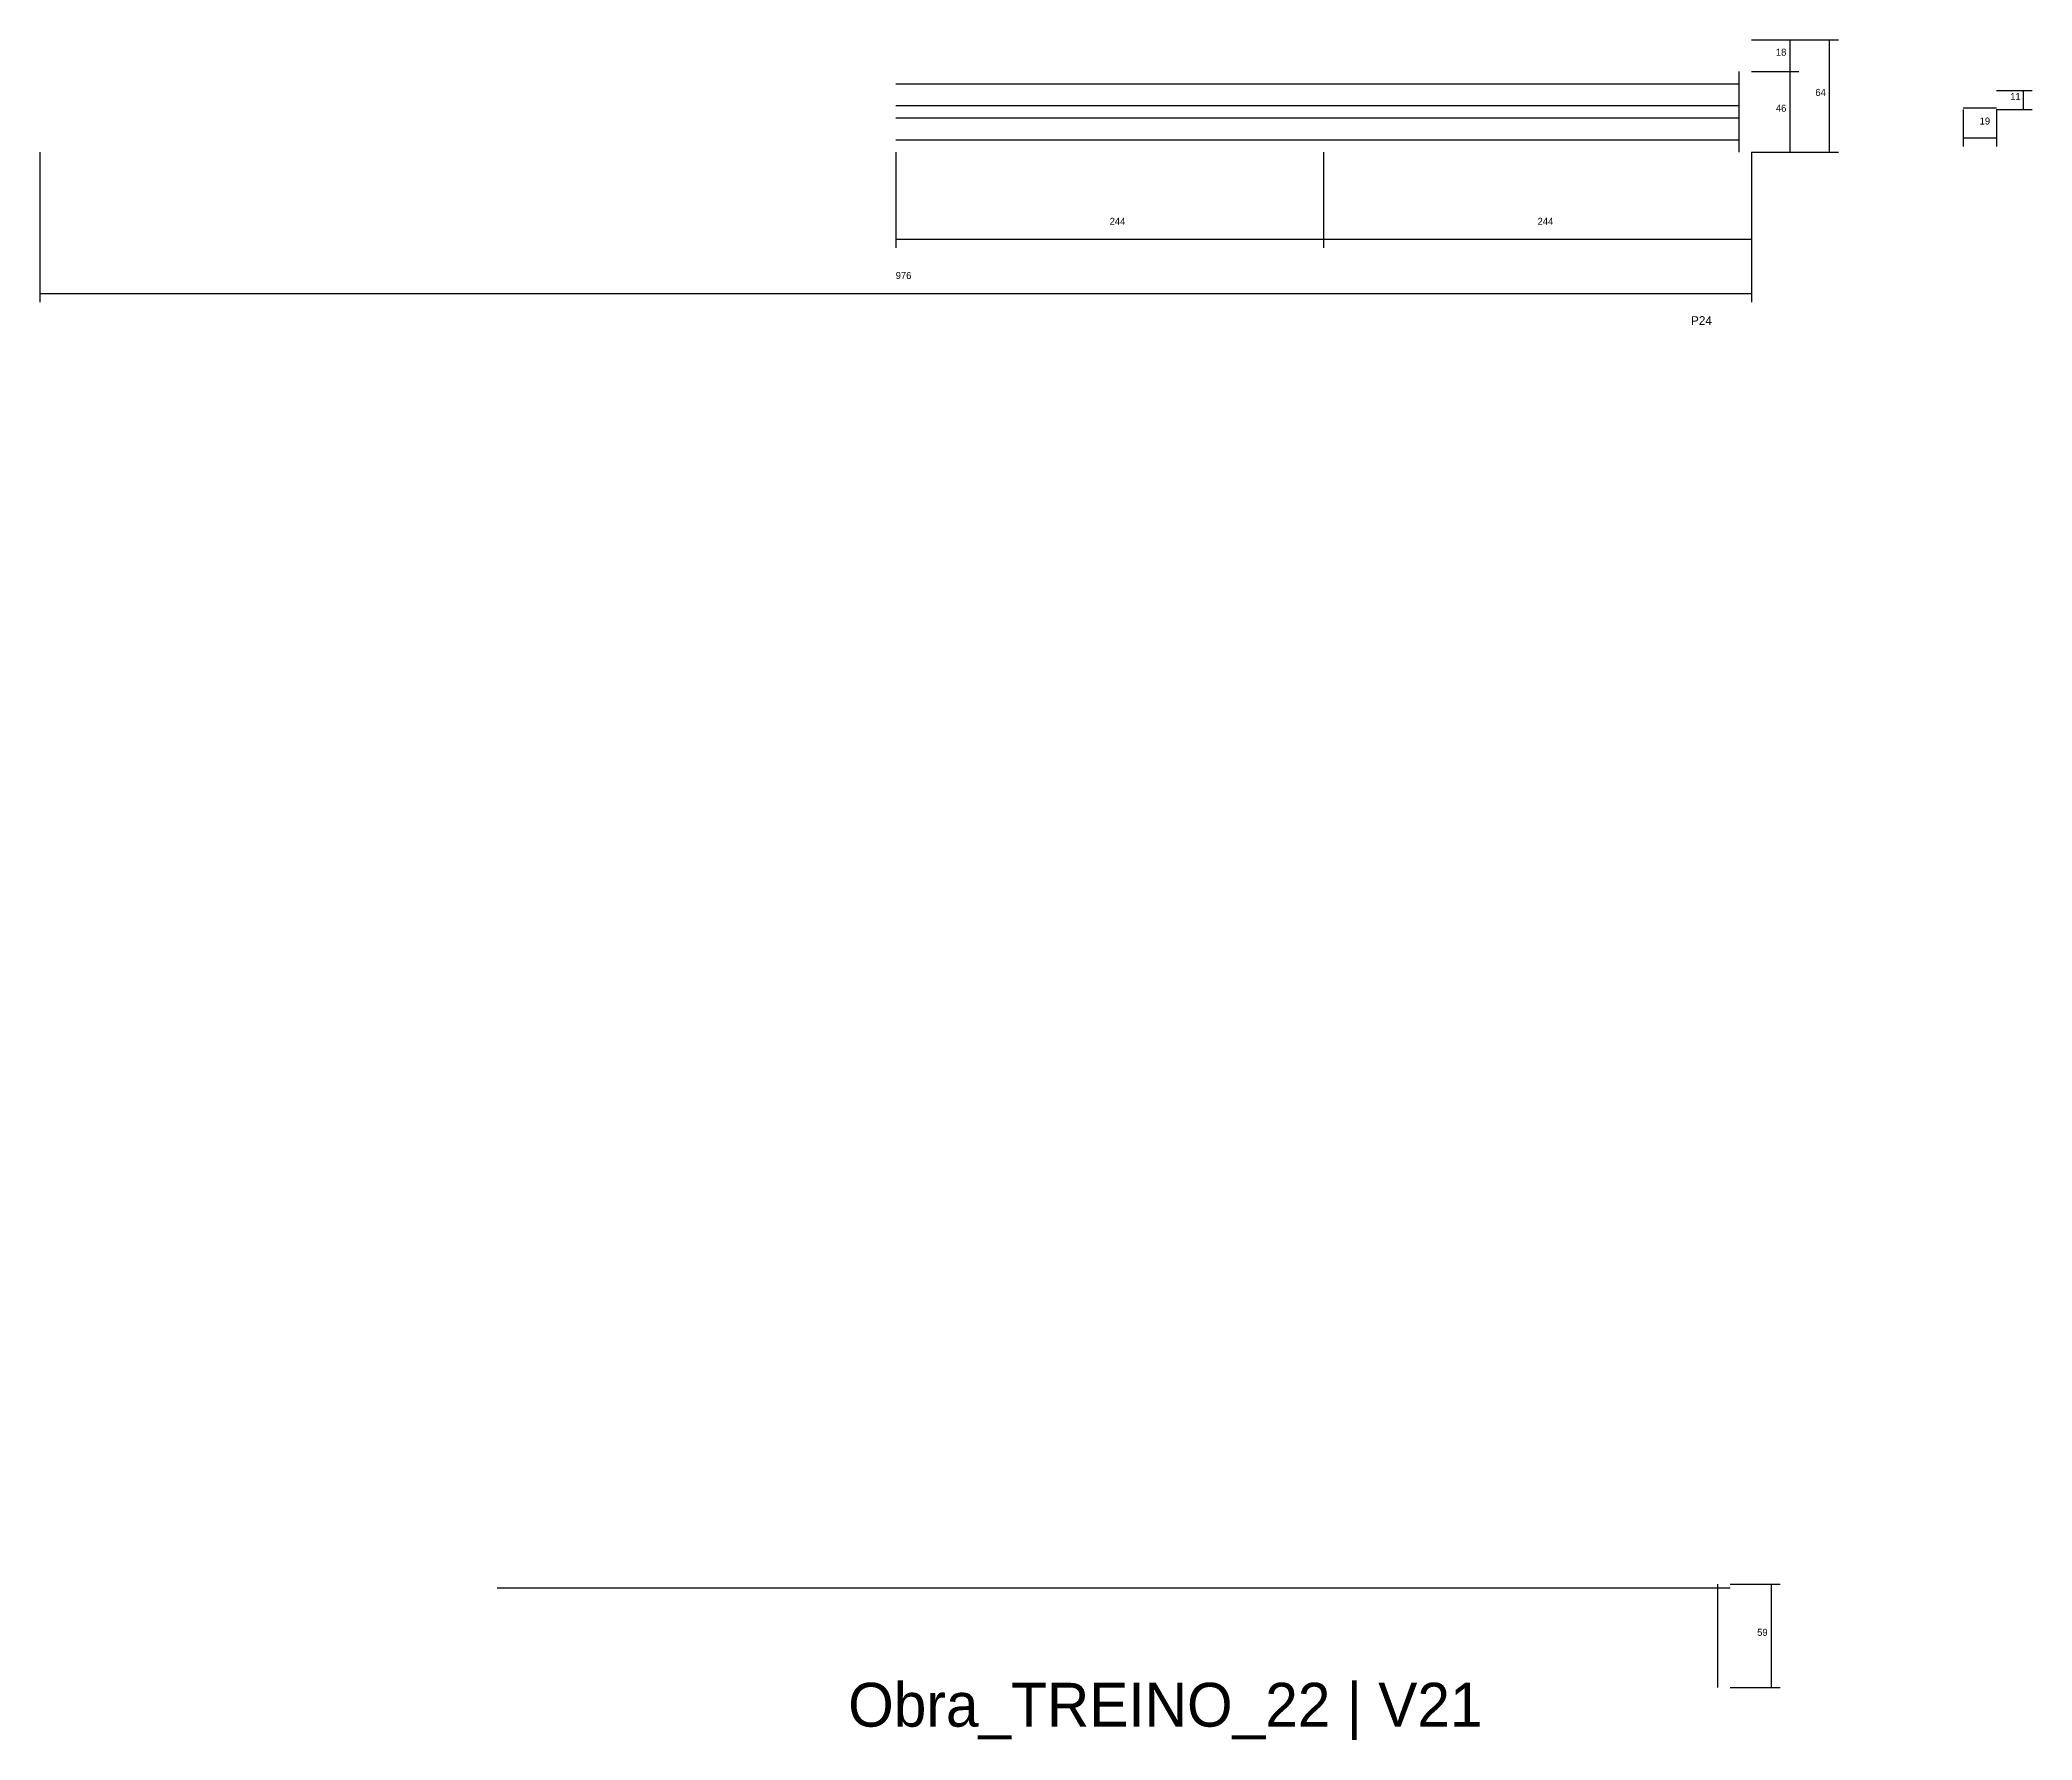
# Model space of a CAD drawing. Header units: metres. Extents: x -2848 to 21926, y -45195 to 1016.
# Drawn here: x 4339 to 5475, y -32018 to -31048 of the extents above; entities that cross this region are included whole.
import ezdxf

# ---------------------------------------------------------------- set-up
doc = ezdxf.new("R2010")
doc.units = ezdxf.units.M
for name, color, linetype in [('COTA', 4, 'Continuous'), ('LABEL_ID', 3, 'Continuous'), ('NOMENCLATURA', 7, 'Continuous'), ('SARR_2.2x7', 40, 'Continuous')]:
    doc.layers.add(name, color=color, linetype=linetype)

msp = doc.modelspace()

# ---------------------------------------------------------------- texts
at = {"layer": 'COTA'}
for s, p in [('18', (5329, -31057)), ('64', (5351.5, -31080)), ('11', (5462.6, -31082.3)), ('46', (5329, -31089)), ('19', (5445.2, -31096.3)), ('244', (4949.1, -31153.5)), ('244', (5193.1, -31153.5)), ('976', (4827.1, -31184.4)), ('59', (5318.3, -31958.2))]:
    msp.add_text(s, height=4, dxfattribs=at).set_placement(p)
at = {"layer": 'LABEL_ID'}
msp.add_text('Obra_TREINO_22 | V21', height=25, dxfattribs=at).set_placement((4800, -32010))
at = {"layer": 'NOMENCLATURA'}
msp.add_text('P24', height=5, dxfattribs=at).set_placement((5280.6, -31210.6))

# ---------------------------------------------------------------- linework, layer by layer
at = {"layer": 'COTA'}
for p, q in [((5315.1, -31048), (5342.1, -31048)), ((5315.1, -31048), (5364.6, -31048)), ((5337.1, -31066), (5337.1, -31048)), ((5359.6, -31112), (5359.6, -31048)), ((5315.1, -31066), (5342.1, -31066)), ((5315.1, -31066), (5342.1, -31066)), ((5337.1, -31112), (5337.1, -31066)), ((5454.7, -31076.8), (5475.1, -31076.8)), ((5470.1, -31087.8), (5470.1, -31076.8)), ((5435.7, -31087.8), (5435.7, -31108.9)), ((5454.7, -31087.8), (5454.7, -31108.9)), ((5454.7, -31087.8), (5475.1, -31087.8)), ((4339.1, -31112), (4339.1, -31197.6)), ((4827.1, -31112), (4827.1, -31166.6)), ((5071.1, -31112), (5071.1, -31166.6)), ((5071.1, -31112), (5071.1, -31166.6)), ((5315.1, -31112), (5342.1, -31112)), ((5315.1, -31112), (5364.6, -31112)), ((5315.1, -31112), (5315.1, -31166.6)), ((5315.1, -31112), (5315.1, -31197.6)), ((5435.7, -31103.9), (5454.7, -31103.9)), ((4827.1, -31161.6), (5071.1, -31161.6)), ((5071.1, -31161.6), (5315.1, -31161.6)), ((4339.1, -31192.6), (5315.1, -31192.6)), ((5302.9, -31928.7), (5331.4, -31928.7)), ((5326.4, -31987.7), (5326.4, -31928.7)), ((5302.9, -31987.7), (5331.4, -31987.7))]:
    msp.add_line(p, q, dxfattribs=at)
at = {"layer": 'SARR_2.2x7'}
for p, q in [((5308.1, -31112), (5308.1, -31066)), ((4827.1, -31073), (5071.1, -31073)), ((5071.1, -31073), (5308.1, -31073)), ((4827.1, -31085.5), (5071.1, -31085.5)), ((5071.1, -31085.5), (5308.1, -31085.5)), ((5435.7, -31086.8), (5454.7, -31086.8)), ((4827.1, -31092.5), (5071.1, -31092.5)), ((5071.1, -31092.5), (5308.1, -31092.5)), ((4827.1, -31105), (5071.1, -31105)), ((5071.1, -31105), (5308.1, -31105)), ((4599.9, -31930.9), (4843.9, -31930.9)), ((4843.9, -31930.9), (5087.9, -31930.9)), ((5087.9, -31930.9), (5087.9, -31930.9)), ((5087.9, -31930.9), (5302.9, -31930.9)), ((5295.9, -31987.7), (5295.9, -31928.7))]:
    msp.add_line(p, q, dxfattribs=at)

msp.set_redraw_order([(e.dxf.handle, doc.entitydb.next_handle()) for e in msp.query("TEXT MTEXT ATTDEF DIMENSION ARC_DIMENSION")])  # texts and dimensions are drawn at this point

doc.saveas('drawing.dxf')
